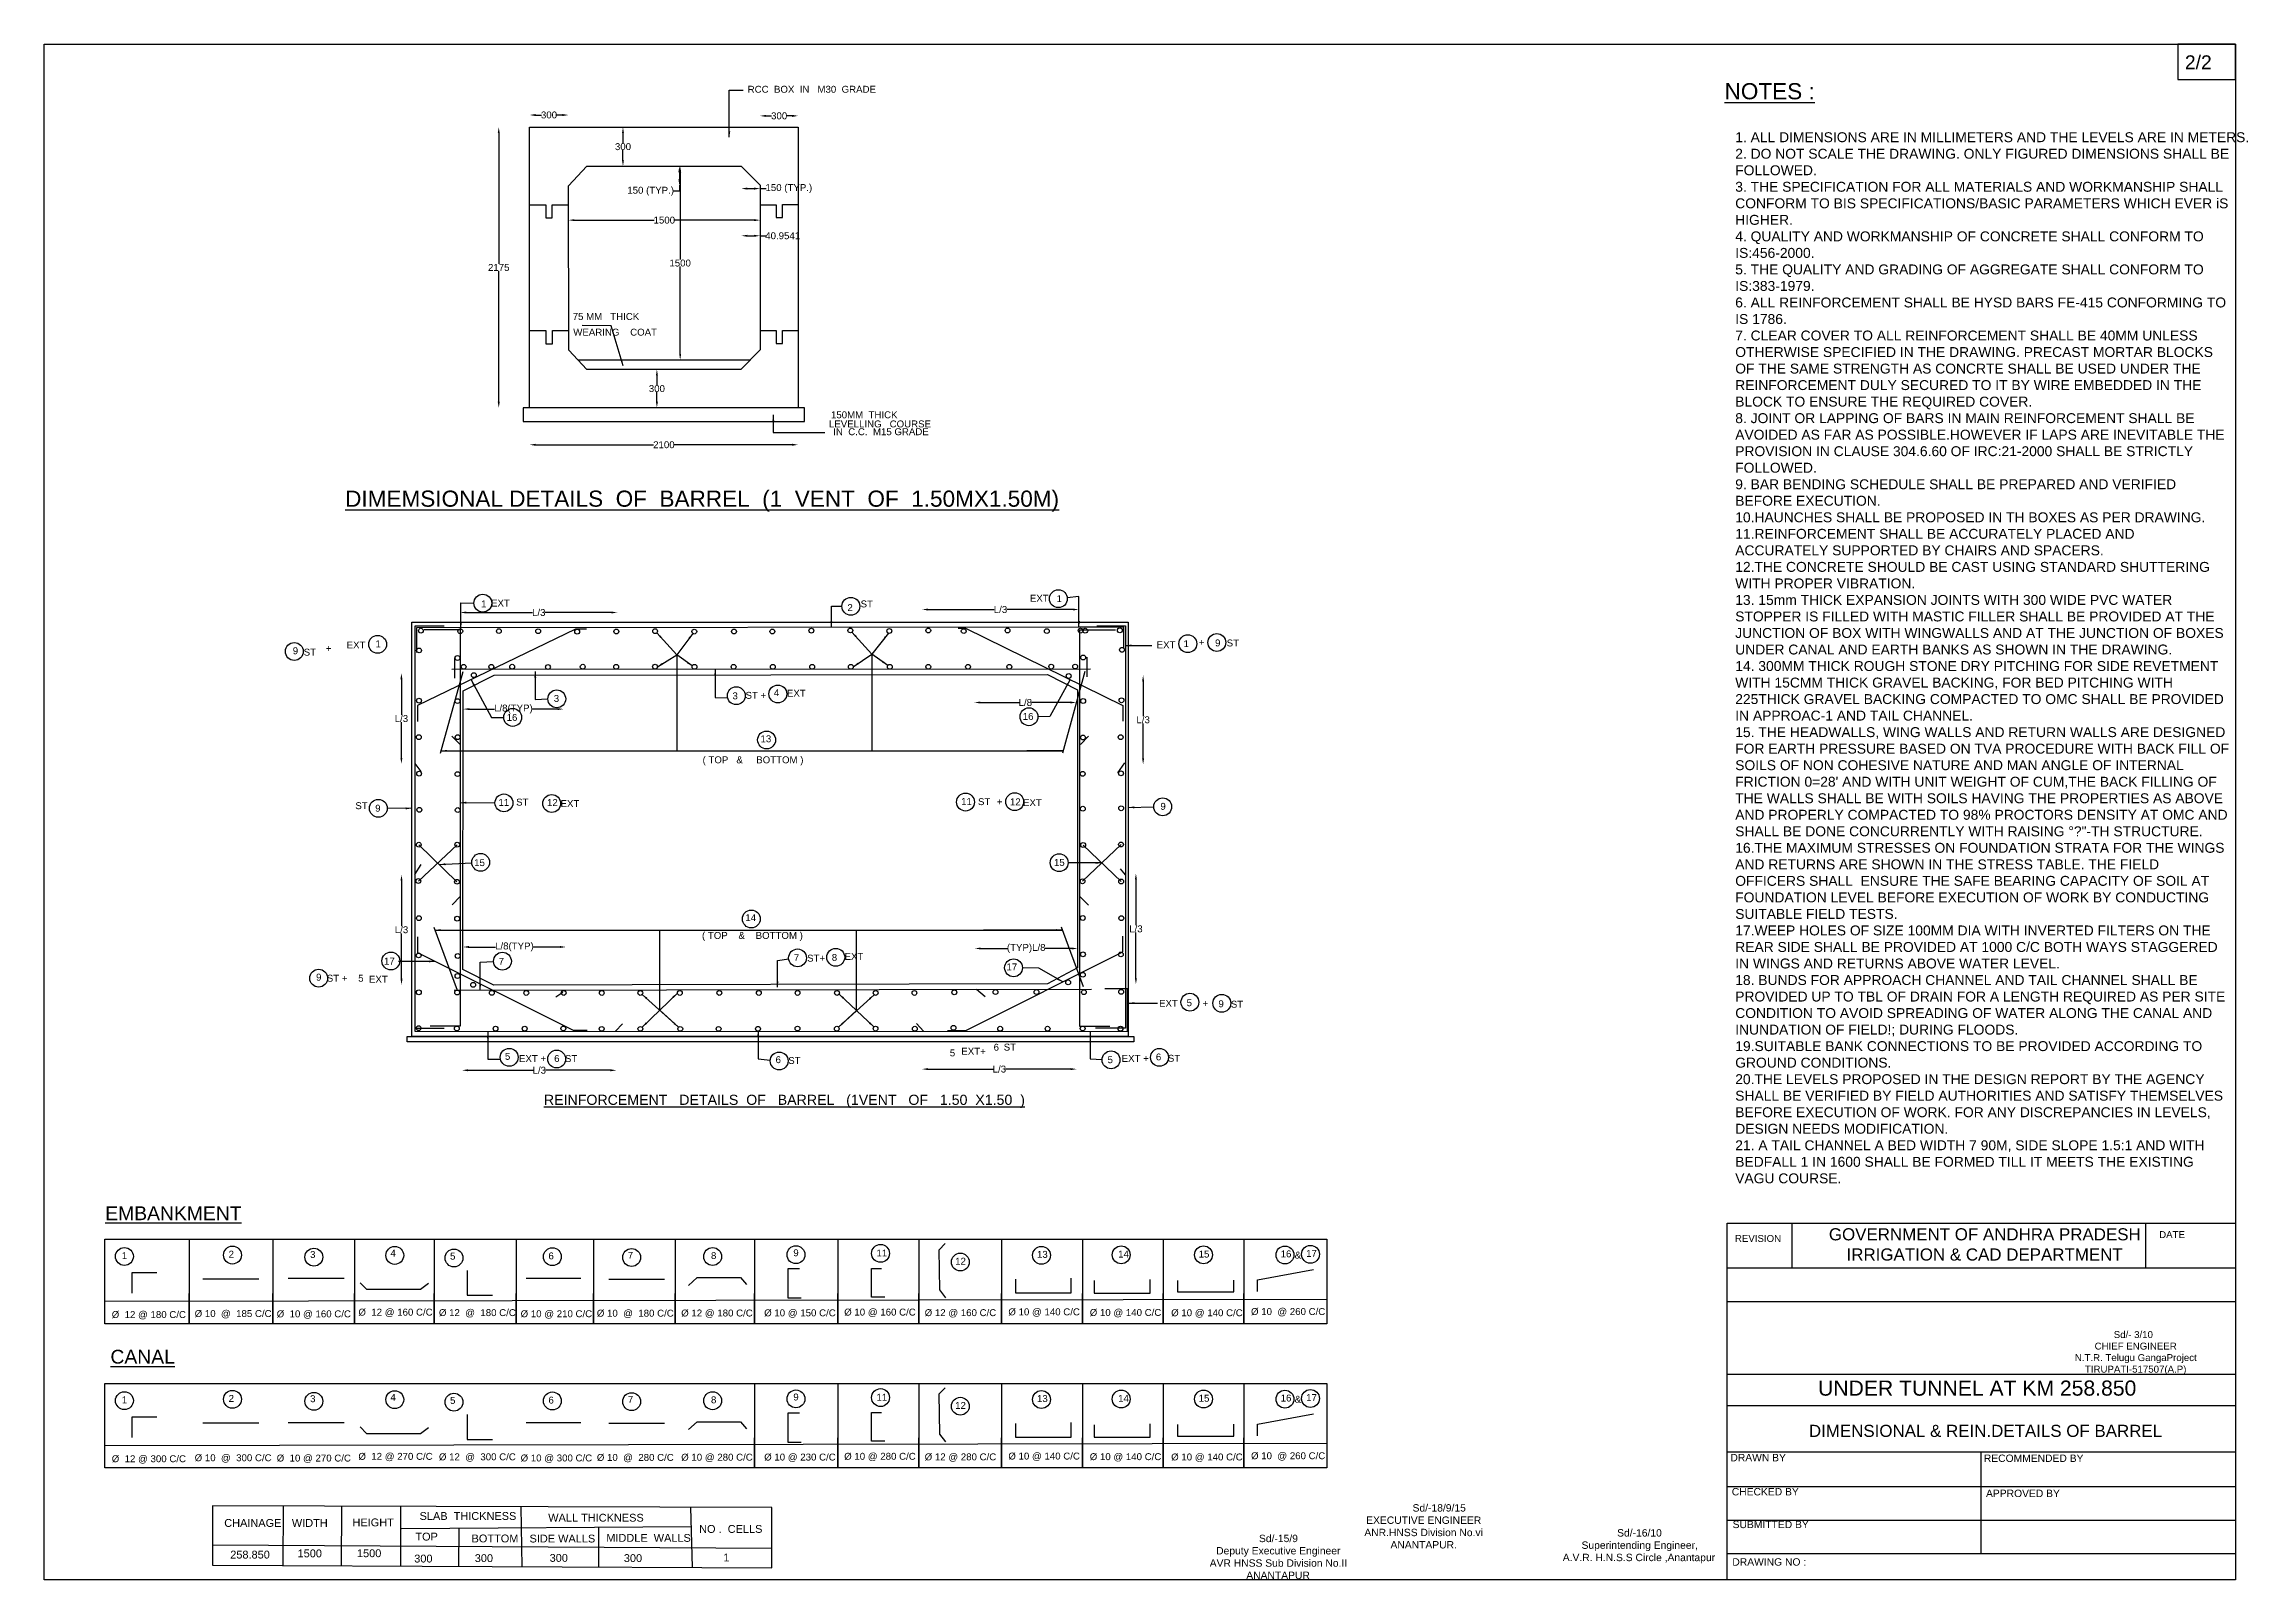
# Model space of a CAD drawing. Header units: inches. Extents: x 43114 to 47894, y -107 to 3224.
import ezdxf

# ---------------------------------------------------------------- set-up
doc = ezdxf.new("R2010")
doc.units = ezdxf.units.IN
doc.header["$MEASUREMENT"] = 0
for name, color, linetype in [('DIMENSIONS', 255, 'Continuous'), ('DRAWING', 2, 'Continuous'), ('TEXT', 1, 'Continuous')]:
    doc.layers.add(name, color=color, linetype=linetype)
doc.styles.get("Standard").update_dxf_attribs({"font": 'arial.ttf', "height": 15})
doc.dimstyles.get("Standard").update_dxf_attribs({"dimtxt": 12, "dimasz": 13, "dimexe": 0.18, "dimexo": 0.0625, "dimgap": 0.09, "dimtad": 0, "dimtih": 1, "dimtoh": 1, "dimdec": 4, "dimzin": 0, "dimdsep": 46, "dimtxsty": 'Standard', "dimcen": 0.09, "dimse1": 1, "dimse2": 1, "dimadec": 0, "dimazin": 0, "dimtfac": 1, "dimtdec": 4, "dimtofl": 0, "dimtmove": 0, "dimatfit": 3, "dimfxl": 1, "dimtolj": 1, "dimtzin": 0, "dimarcsym": 0})

msp = doc.modelspace()

# ---------------------------------------------------------------- texts
at = {"layer": 'DIMENSIONS', "color": 0}
for s, height, p in [('2/2', 30, (47757.07416, 3169.2845)), ('%%UNOTES :', 35, (46758.63782, 3103.9866)), ('REVISION', 15, (46781.14293, 625.91086)), ('DATE', 15, (47701.26795, 634.26315)), ('DRAWN BY ', 16, (46771.28092, 150.06187)), ('RECOMMENDED BY', 16, (47321.01068, 148.71592)), ('CHECKED BY ', 16, (46774.28905, 76.13229)), ('APPROVED BY ', 16, (47325.73232, 72.5678)), ('SUBMITTED BY ', 16, (46776.09393, 5.20798)), ('DRAWING NO :  ', 16, (46775.48637, -76.19984))]:
    msp.add_text(s, height=height, dxfattribs=at).set_placement(p)
at = {"layer": 'DIMENSIONS', "color": 0, "attachment_point": 1}
for s, insert, char_height, width in [('1. ALL DIMENSIONS ARE IN MILLIMETERS AND THE LEVELS ARE IN METERS.  \\P2. DO NOT SCALE THE DRAWING. ONLY FIGURED DIMENSIONS SHALL BE FOLLOWED. \\P3. THE SPECIFICATION FOR ALL MATERIALS AND WORKMANSHIP SHALL CONFORM TO BIS SPECIFICATIONS/BASIC PARAMETERS WHICH EVER iS HIGHER. \\P4. QUALITY AND WORKMANSHIP OF CONCRETE SHALL CONFORM TO IS:456-2000. \\P5. THE QUALITY AND GRADING OF AGGREGATE SHALL CONFORM TO IS:383-1979. \\P6. ALL REINFORCEMENT SHALL BE HYSD BARS FE-415 CONFORMING TO IS 1786. \\P7. CLEAR COVER TO ALL REINFORCEMENT SHALL BE 40MM UNLESS OTHERWISE SPECIFIED IN THE DRAWING. PRECAST MORTAR BLOCKS OF THE SAME STRENGTH AS CONCRTE SHALL BE USED UNDER THE REINFORCEMENT DULY SECURED TO IT BY WIRE EMBEDDED IN THE BLOCK TO ENSURE THE REQUIRED COVER. \\P8. JOINT OR LAPPING OF BARS IN MAIN REINFORCEMENT SHALL BE AVOIDED AS FAR AS POSSIBLE.HOWEVER IF LAPS ARE INEVITABLE THE PROVISION IN CLAUSE 304.6.60 OF IRC:21-2000 SHALL BE STRICTLY FOLLOWED. \\P9. BAR BENDING SCHEDULE SHALL BE PREPARED AND VERIFIED BEFORE EXECUTION. \\P10.HAUNCHES SHALL BE PROPOSED IN TH BOXES AS PER DRAWING. \\P11.REINFORCEMENT SHALL BE ACCURATELY PLACED AND ACCURATELY SUPPORTED BY CHAIRS AND SPACERS. \\P12.THE CONCRETE SHOULD BE CAST USING STANDARD SHUTTERING WITH PROPER VIBRATION. \\P13. 15mm THICK EXPANSION JOINTS WITH 300 WIDE PVC WATER STOPPER IS FILLED WITH MASTIC FILLER SHALL BE PROVIDED AT THE JUNCTION OF BOX WITH WINGWALLS AND AT THE JUNCTION OF BOXES UNDER CANAL AND EARTH BANKS AS SHOWN IN THE DRAWING. \\P14. 300MM THICK ROUGH STONE DRY PITCHING FOR SIDE REVETMENT WITH 15CMM THICK GRAVEL BACKING, FOR BED PITCHING WITH 225THICK GRAVEL BACKING COMPACTED TO OMC SHALL BE PROVIDED IN APPROAC-1 AND TAIL CHANNEL. \\P15. THE HEADWALLS, WING WALLS AND RETURN WALLS ARE DESIGNED FOR EARTH PRESSURE BASED ON TVA PROCEDURE WITH BACK FILL OF SOILS OF NON COHESIVE NATURE AND MAN ANGLE OF INTERNAL FRICTION 0=28\' AND WITH UNIT WEIGHT OF CUM,THE BACK FILLING OF THE WALLS SHALL BE WITH SOILS HAVING THE PROPERTIES AS ABOVE AND PROPERLY COMPACTED TO 98% PROCTORS DENSITY AT OMC AND SHALL BE DONE CONCURRENTLY WITH RAISING °?"-TH STRUCTURE. \\P16.THE MAXIMUM STRESSES ON FOUNDATION STRATA FOR THE WINGS AND RETURNS ARE SHOWN IN THE STRESS TABLE. THE FIELD OFFICERS SHALL  ENSURE THE SAFE BEARING CAPACITY OF SOIL AT FOUNDATION LEVEL BEFORE EXECUTION OF WORK BY CONDUCTING SUITABLE FIELD TESTS. \\P17.WEEP HOLES OF SIZE 100MM DIA WITH INVERTED FILTERS ON THE REAR SIDE SHALL BE PROVIDED AT 1000 C/C BOTH WAYS STAGGERED IN WINGS AND RETURNS ABOVE WATER LEVEL. \\P18. BUNDS FOR APPROACH CHANNEL AND TAIL CHANNEL SHALL BE PROVIDED UP TO TBL OF DRAIN FOR A LENGTH REQUIRED AS PER SITE CONDITION TO AVOID SPREADING OF WATER ALONG THE CANAL AND INUNDATION OF FIELD!; DURING FLOODS. \\P19.SUITABLE BANK CONNECTIONS TO BE PROVIDED ACCORDING TO GROUND CONDITIONS. \\P20.THE LEVELS PROPOSED IN THE DESIGN REPORT BY THE AGENCY SHALL BE VERIFIED BY FIELD AUTHORITIES AND SATISFY THEMSELVES BEFORE EXECUTION OF WORK. FOR ANY DISCREPANCIES IN LEVELS, DESIGN NEEDS MODIFICATION. \\P21. A TAIL CHANNEL A BED WIDTH 7 90M, SIDE SLOPE 1.5:1 AND WITH BEDFALL 1 IN 1600 SHALL BE FORMED TILL IT MEETS THE EXISTING VAGU COURSE. ', (46781.76483, 3032.48997), 21.5, 1069.1815432), ('\\pi1.1072;GOVERNMENT OF ANDHRA PRADESH  \\P\\pi39.456;IRRIGATION & CAD DEPARTMENT ', (46983.7819, 655.52655), 26.2519843, 673.8067791), ('                Sd/- 3/10 \\P\\pi51.699;CHIEF ENGINEER \\P\\pi8.7961;N.T.R. Telugu GangaProject  \\P\\pi30.687;TIRUPATI-517507(A.P)', (47509.61619, 432.46877), 15, 280.2252088), ('UNDER TUNNEL AT KM 258.850', (46961.43103, 325.28706), 32.8149803, 688.5249917), ('DIMENSIONAL & REIN.DETAILS OF BARREL ', (46941.53698, 229.23638), 26.2519843, 935.4207851), ('\\pi58.679;           Sd/-18/9/15\\P\\pi26.373;EXECUTIVE ENGINEER  \\P\\pi22.378;ANR.HNSS Division No.vi \\P\\pi79.11;ANANTAPUR.', (45954.92623, 57.09232), 16, 300.3422303), ('\\pi134.51;Sd/-16/10\\P\\pi57.301;Superintending Engineer, \\P\\pi16.57;A.V.R. H.N.S.S Circle ,Anantapur ', (46391.12728, 2.8951), 16, 363.8786429), ('\\pi106.44;Sd/-15/9\\P\\pi13.593;Deputy Executive Engineer \\P\\pi-0.36563;AVR HNSS Sub Division No.II \\P\\pi78.909;ANANTAPUR ', (45642.30604, -9.1952), 16, 295.3887963)]:
    msp.add_mtext(s, dxfattribs=dict(at, insert=insert, char_height=char_height, width=width))
at = {"layer": 'TEXT', "color": 0}
for s, height, p in [('RCC  BOX  IN   M30  GRADE', 15, (44639.7473, 3118.21522)), ('75 MM   THICK', 15, (44260.19542, 2625.37097)), ('WEARING    COAT', 15, (44261.43832, 2591.43063)), ('LEVELLING   COURSE', 15, (44816.09481, 2392.40003)), ('150MM  THICK', 15, (44820.39519, 2412.16289)), ('IN  C.C.  M15 GRADE', 15, (44825.28944, 2375.51383)), ('%%UDIMEMSIONAL DETAILS  OF  BARREL  (1  VENT  OF  1.50MX1.50M)', 35, (43766.61634, 2220.35919)), ('1', 15, (44061.50636, 2002.03402)), ('EXT', 15, (44083.12659, 2003.8166)), ('2', 15, (44856.13294, 1994.1613)), ('ST', 15, (44884.67034, 2001.98121)), ('EXT', 15, (45251.81419, 2014.31957)), ('1', 15, (45309.78238, 2013.48556)), ('9', 15, (43653.02824, 1900.47405)), ('ST', 15, (43676.69307, 1897.45596)), ('+', 15, (43725.03608, 1905.67401)), ('EXT ', 15, (43769.89137, 1913.02607)), ('1', 15, (43832.47098, 1915.57754)), ('EXT', 15, (45526.82723, 1913.35846)), ('1', 15, (45585.19719, 1915.85581)), ('+', 15, (45618.31874, 1918.95603)), ('9', 15, (45653.50417, 1917.50478)), ('ST', 15, (45678.79749, 1917.3382)), ('3', 15, (44606.78084, 1802.69313)), ('ST +', 15, (44635.03989, 1803.81149)), ('4', 15, (44696.66026, 1809.57916)), ('EXT', 15, (44724.87848, 1808.44001)), ('16', 15, (44116.89104, 1755.88123)), ('3', 15, (44219.13641, 1797.14802)), ('16', 15, (45236.34805, 1758.09232)), ('13', 15, (44667.56735, 1709.51269)), ('( TOP   &     BOTTOM )', 15, (44541.92976, 1663.9336)), ('ST', 15, (43788.80405, 1564.46543)), ('11', 15, (44099.16437, 1571.50368)), ('ST', 15, (44137.51435, 1572.27847)), ('12', 15, (44204.55149, 1571.34019)), ('EXT', 15, (44233.86092, 1569.02143)), ('11', 15, (45102.6877, 1573.62933)), ('ST', 15, (45139.33365, 1573.23078)), ('+', 15, (45180.48154, 1573.05047)), ('12', 15, (45208.56453, 1572.7761)), ('EXT', 15, (45236.96962, 1571.06716)), ('9', 15, (45534.97651, 1563.07854)), ('9', 15, (43831.74565, 1558.98304)), ('15', 15, (44046.41548, 1440.95121)), ('15', 15, (45304.05811, 1441.30837)), ('( TOP    &    BOTTOM )', 15, (44540.62031, 1283.06378)), ('14', 15, (44634.71744, 1321.57051)), ('7 ', 15, (44739.71019, 1234.80406)), ('ST+', 15, (44768.7175, 1233.76723)), ('8', 15, (44822.16993, 1235.39887)), ('EXT', 15, (44849.81453, 1237.50071)), ('9', 15, (43703.58583, 1192.49427)), ('ST +    5', 15, (43726.84121, 1190.28158)), ('EXT', 15, (43818.26749, 1188.14132)), ('17', 15, (43850.86995, 1227.34413)), ('7', 15, (44099.66654, 1226.98211)), ('17', 15, (45200.97648, 1214.73475)), ('EXT', 15, (45532.00882, 1135.91305)), ('5', 15, (45591.7988, 1137.11848)), ('+', 15, (45626.28831, 1135.58139)), ('9', 15, (45660.79963, 1134.84816)), ('ST', 15, (45687.70278, 1133.92312)), ('6', 15, (45173.15556, 1040.60963)), ('ST', 15, (45195.06108, 1040.88735)), ('5', 15, (44113.20648, 1020.87071)), ('EXT +   6  ST', 15, (44143.71767, 1016.08426)), ('6', 15, (44700.2266, 1013.63478)), ('ST', 15, (44727.67973, 1011.83249)), ('5', 15, (45078.15621, 1028.35556)), ('EXT+ ', 15, (45103.14658, 1031.8847)), ('5', 15, (45420.31756, 1013.56515)), ('EXT +', 15, (45450.89999, 1016.40576)), ('6', 15, (45525.10676, 1019.53036)), ('ST', 15, (45551.1182, 1016.61566)), ('%%UREINFORCEMENT   DETAILS  OF   BARREL   (1VENT   OF   1.50  X1.50  )', 22, (44197.73649, 923.11305)), ('%%UEMBANKMENT', 30, (43246.24989, 673.0465)), ('1', 15, (43282.14028, 588.63599)), ('2', 15, (43513.90543, 591.69067)), ('3', 15, (43690.63399, 591.07973)), ('4', 15, (43864.91647, 594.1344)), ('5', 15, (43994.19257, 587.44073)), ('6', 15, (44207.61219, 588.05166)), ('7', 15, (44379.76668, 589.28241)), ('8', 15, (44560.16433, 588.67147)), ('9', 15, (44738.72745, 594.78082)), ('11', 15, (44919.15469, 594.32262)), ('12', 15, (45089.8283, 576.54272)), ('13', 15, (45267.25165, 591.41249)), ('14', 15, (45443.32627, 591.94917)), ('15', 15, (45617.91182, 592.02233)), ('16', 15, (45795.788, 592.50854)), ('&', 15, (45826.2512, 589.88013)), ('17', 15, (45851.05924, 593.51593)), ('Ø 10  @  185 C/C', 15, (43440.24626, 462.98548)), ('Ø  10 @ 160 C/C', 15, (43618.19495, 462.36962)), ('Ø  12 @ 160 C/C', 15, (43795.4279, 466.0648)), ('Ø 12  @  180 C/C', 15, (43969.99634, 465.03836)), ('Ø 10 @ 210 C/C', 15, (44147.2381, 462.57491)), ('Ø 10  @  180 C/C', 15, (44312.55965, 463.80664)), ('Ø 12 @ 180 C/C', 15, (44495.54884, 464.21721)), ('Ø 10 @ 150 C/C', 15, (44675.50211, 464.52978)), ('Ø 10 @ 160 C/C', 15, (44849.07482, 466.18128)), ('Ø 12 @ 160 C/C', 15, (45023.68712, 464.94265)), ('Ø 10 @ 140 C/C', 15, (45205.17991, 466.70898)), ('Ø 10 @ 140 C/C', 15, (45381.72816, 465.38778)), ('Ø 10 @ 140 C/C', 15, (45558.27641, 464.72719)), ('Ø 10  @ 260 C/C', 15, (45731.5185, 467.36958)), ('Ø  12 @ 180 C/C', 15, (43260.357, 460.87164)), ('%%UCANAL', 30, (43257.57272, 361.95386)), ('1', 15, (43282.14028, 275.90007)), ('2', 15, (43513.90543, 278.95475)), ('3', 15, (43690.63399, 278.34381)), ('4', 15, (43864.91647, 281.39849)), ('5', 15, (43994.19257, 274.70481)), ('6', 15, (44207.61219, 275.31574)), ('7', 15, (44379.76668, 276.54649)), ('8', 15, (44560.16433, 275.93555)), ('9', 15, (44738.72745, 282.04491)), ('11', 15, (44919.15469, 281.5867)), ('13', 15, (45267.25165, 278.67658)), ('14', 15, (45443.32627, 279.21325)), ('15', 15, (45617.91182, 279.28641)), ('16', 15, (45795.788, 279.77262)), ('&', 15, (45826.2512, 277.14421)), ('17', 15, (45851.05924, 280.78001)), ('12', 15, (45089.8283, 263.8068)), ('Ø  12 @ 300 C/C', 15, (43260.357, 148.13572)), ('Ø 10  @  300 C/C', 15, (43440.24626, 150.24957)), ('Ø  10 @ 270 C/C', 15, (43618.19495, 149.6337)), ('Ø  12 @ 270 C/C', 15, (43795.4279, 153.32889)), ('Ø 12  @  300 C/C', 15, (43969.99634, 152.30245)), ('Ø 10 @ 300 C/C', 15, (44147.2381, 149.83899)), ('Ø 10  @  280 C/C', 15, (44312.55965, 151.07072)), ('Ø 10 @ 280 C/C', 15, (44495.54884, 151.48129)), ('Ø 10 @ 230 C/C', 15, (44675.50211, 151.79386)), ('Ø 10 @ 280 C/C', 15, (44849.07482, 153.44536)), ('Ø 12 @ 280 C/C', 15, (45023.68712, 152.20674)), ('Ø 10 @ 140 C/C', 15, (45205.17991, 153.97306)), ('Ø 10 @ 140 C/C', 15, (45381.72816, 152.65187)), ('Ø 10 @ 140 C/C', 15, (45558.27641, 151.99127)), ('Ø 10  @ 260 C/C', 15, (45731.5185, 154.63367)), ('CHAINAGE', 17, (43504.40488, 7.89118)), ('WIDTH', 17, (43651.04192, 7.89118)), ('HEIGHT', 17, (43782.56751, 9.00948)), ('SLAB  THICKNESS', 17, (43928.08519, 22.98824)), ('WALL THICKNESS', 17, (44207.12835, 19.2407)), ('NO .  CELLS', 17, (44534.39113, -5.10193)), ('258.850', 17, (43517.41395, -60.77461)), ('1500', 17, (43663.47539, -58.09713)), ('1500', 17, (43792.2887, -57.81343)), ('TOP', 17, (43918.94656, -21.66439)), ('BOTTOM', 17, (44040.84594, -25.76286)), ('SIDE WALLS ', 17, (44166.55407, -25.97642)), ('MIDDLE  WALLS', 17, (44333.04167, -24.50449)), ('300', 17, (43916.51298, -69.38264)), ('300', 17, (44047.7706, -68.39224)), ('300', 17, (44210.18643, -67.85338)), ('300', 17, (44371.1313, -68.3277)), ('1', 17, (44587.14875, -66.90476))]:
    msp.add_text(s, height=height, dxfattribs=at).set_placement(p)

# ---------------------------------------------------------------- blocks, each defined once
blk = doc.blocks.new('*D1')
at = {"layer": 'Defpoints', "color": 0, "transparency": 16777216}
for p in [(44166.7, 3043.6), (44099.8, 2434.9), (44166.7, 2434.9)]:
    blk.add_point(p, dxfattribs=at)
at = {"layer": 'DIMENSIONS', "color": 0, "lineweight": -2, "transparency": 16777216}
for p, q in [((44099.8, 3030.6), (44099.8, 2747)), ((44099.8, 2447.9), (44099.8, 2731.5))]:
    blk.add_line(p, q, dxfattribs=at)
at = {"layer": 'DIMENSIONS', "color": 0, "transparency": 16777216}
for points in [[(44097.6, 3030.6), (44102, 3030.6), (44099.8, 3043.6)], [(44097.6, 2447.9), (44102, 2447.9), (44099.8, 2434.9)]]:
    blk.add_solid(points, dxfattribs=at)
at = {"layer": 'DIMENSIONS', "color": 0, "transparency": 16777216, "insert": (44099.8, 2739.2), "char_height": 15, "attachment_point": 5}
blk.add_mtext('\\A1;2175', dxfattribs=at)
blk = doc.blocks.new('*D2')
at = {"layer": 'Defpoints', "color": 0, "transparency": 16777216}
for p in [(44251, 3069.9), (44166.7, 2916.9), (44251, 2916.1)]:
    blk.add_point(p, dxfattribs=at)
at = {"layer": 'DIMENSIONS', "color": 0, "lineweight": -2, "transparency": 16777216}
for p, q in [((44179.7, 3069.9), (44192.2, 3069.9)), ((44238, 3069.9), (44225.5, 3069.9))]:
    blk.add_line(p, q, dxfattribs=at)
at = {"layer": 'DIMENSIONS', "color": 0, "transparency": 16777216}
for points in [[(44179.7, 3072.1), (44179.7, 3067.7), (44166.7, 3069.9)], [(44238, 3072.1), (44238, 3067.7), (44251, 3069.9)]]:
    blk.add_solid(points, dxfattribs=at)
at = {"layer": 'DIMENSIONS', "color": 0, "transparency": 16777216, "insert": (44208.8, 3069.9), "char_height": 15, "attachment_point": 5}
blk.add_mtext('\\A1;300', dxfattribs=at)
blk = doc.blocks.new('*D3')
at = {"layer": 'Defpoints', "color": 0, "transparency": 16777216}
for p in [(44369.3, 3043.6), (44369.3, 2958.9), (44369.3, 2958.9)]:
    blk.add_point(p, dxfattribs=at)
at = {"layer": 'DIMENSIONS', "color": 0, "lineweight": -2, "transparency": 16777216}
for p, q in [((44369.3, 3030.6), (44369.3, 3009)), ((44369.3, 2971.9), (44369.3, 2993.5))]:
    blk.add_line(p, q, dxfattribs=at)
at = {"layer": 'DIMENSIONS', "color": 0, "transparency": 16777216}
for points in [[(44367.1, 3030.6), (44371.4, 3030.6), (44369.3, 3043.6)], [(44367.1, 2971.9), (44371.4, 2971.9), (44369.3, 2958.9)]]:
    blk.add_solid(points, dxfattribs=at)
at = {"layer": 'DIMENSIONS', "color": 0, "transparency": 16777216, "insert": (44369.3, 3001.2), "char_height": 15, "attachment_point": 5}
blk.add_mtext('\\A1;300', dxfattribs=at)
blk = doc.blocks.new('*D4')
at = {"layer": 'Defpoints', "color": 0, "transparency": 16777216}
for p in [(44251.1, 2841.9), (44666.8, 2841.9), (44666.8, 2841.9)]:
    blk.add_point(p, dxfattribs=at)
at = {"layer": 'DIMENSIONS', "color": 0, "lineweight": -2, "transparency": 16777216}
for p, q in [((44264.1, 2841.9), (44437.2, 2841.9)), ((44653.8, 2841.9), (44480.7, 2841.9))]:
    blk.add_line(p, q, dxfattribs=at)
at = {"layer": 'DIMENSIONS', "color": 0, "transparency": 16777216}
for points in [[(44264.1, 2844.1), (44264.1, 2839.8), (44251.1, 2841.9)], [(44653.8, 2844.1), (44653.8, 2839.8), (44666.8, 2841.9)]]:
    blk.add_solid(points, dxfattribs=at)
at = {"layer": 'DIMENSIONS', "color": 0, "transparency": 16777216, "insert": (44458.9, 2841.9), "char_height": 15, "attachment_point": 5}
blk.add_mtext('\\A1;1500', dxfattribs=at)
blk = doc.blocks.new('*D5')
at = {"layer": 'Defpoints', "color": 0, "transparency": 16777216}
for p in [(44491.6, 2917.5), (44625.8, 2958.9), (44666.8, 2917.5)]:
    blk.add_point(p, dxfattribs=at)
at = {"layer": 'DIMENSIONS', "color": 0, "lineweight": -2, "transparency": 16777216}
for p, q in [((44491.6, 2945.9), (44491.6, 2930.5)), ((44491.6, 2917.5), (44491.6, 2904.5)), ((44491.6, 2904.5), (44478.6, 2904.5))]:
    blk.add_line(p, q, dxfattribs=at)
at = {"layer": 'DIMENSIONS', "color": 0, "transparency": 16777216}
for points in [[(44489.4, 2945.9), (44493.7, 2945.9), (44491.6, 2958.9)], [(44489.4, 2930.5), (44493.7, 2930.5), (44491.6, 2917.5)]]:
    blk.add_solid(points, dxfattribs=at)
at = {"layer": 'DIMENSIONS', "color": 0, "transparency": 16777216, "insert": (44429.3, 2904.5), "char_height": 15, "attachment_point": 5}
blk.add_mtext('\\A1;150 (TYP.)', dxfattribs=at)
blk = doc.blocks.new('*D6')
at = {"layer": 'Defpoints', "color": 0, "transparency": 16777216}
for p in [(44499.5, 2958.9), (44493.3, 2538.8), (44499.4, 2538.8)]:
    blk.add_point(p, dxfattribs=at)
at = {"layer": 'DIMENSIONS', "color": 0, "lineweight": -2, "transparency": 16777216}
for p, q in [((44493.3, 2945.9), (44493.3, 2756.6)), ((44493.3, 2551.8), (44493.3, 2741.1))]:
    blk.add_line(p, q, dxfattribs=at)
at = {"layer": 'DIMENSIONS', "color": 0, "transparency": 16777216}
for points in [[(44491.2, 2945.9), (44495.5, 2945.9), (44493.3, 2958.9)], [(44491.2, 2551.8), (44495.5, 2551.8), (44493.3, 2538.8)]]:
    blk.add_solid(points, dxfattribs=at)
at = {"layer": 'DIMENSIONS', "color": 0, "transparency": 16777216, "insert": (44493.3, 2748.8), "char_height": 15, "attachment_point": 5}
blk.add_mtext('\\A1;1500', dxfattribs=at)
blk = doc.blocks.new('*D7')
at = {"layer": 'Defpoints', "color": 0, "transparency": 16777216}
for p in [(44749.2, 3068), (44666.8, 2917.5), (44749.2, 2917.5)]:
    blk.add_point(p, dxfattribs=at)
at = {"layer": 'DIMENSIONS', "color": 0, "lineweight": -2, "transparency": 16777216}
for p, q in [((44679.8, 3068), (44691.4, 3068)), ((44736.2, 3068), (44724.6, 3068))]:
    blk.add_line(p, q, dxfattribs=at)
at = {"layer": 'DIMENSIONS', "color": 0, "transparency": 16777216}
for points in [[(44679.8, 3070.2), (44679.8, 3065.8), (44666.8, 3068)], [(44736.2, 3070.2), (44736.2, 3065.8), (44749.2, 3068)]]:
    blk.add_solid(points, dxfattribs=at)
at = {"layer": 'DIMENSIONS', "color": 0, "transparency": 16777216, "insert": (44708, 3068), "char_height": 15, "attachment_point": 5}
blk.add_mtext('\\A1;300', dxfattribs=at)
blk = doc.blocks.new('*D8')
at = {"layer": 'Defpoints', "color": 0, "transparency": 16777216}
for p in [(44625.8, 2958.9), (44666.8, 2917.5), (44666.8, 2808)]:
    blk.add_point(p, dxfattribs=at)
at = {"layer": 'DIMENSIONS', "color": 0, "lineweight": -2, "transparency": 16777216}
for p, q in [((44638.8, 2808), (44653.8, 2808)), ((44666.8, 2808), (44679.8, 2808))]:
    blk.add_line(p, q, dxfattribs=at)
at = {"layer": 'DIMENSIONS', "color": 0, "transparency": 16777216}
for points in [[(44638.8, 2810.1), (44638.8, 2805.8), (44625.8, 2808)], [(44653.8, 2810.1), (44653.8, 2805.8), (44666.8, 2808)]]:
    blk.add_solid(points, dxfattribs=at)
at = {"layer": 'DIMENSIONS', "color": 0, "transparency": 16777216, "insert": (44715.7, 2808), "char_height": 15, "attachment_point": 5}
blk.add_mtext('\\A1;40.9541', dxfattribs=at)
blk = doc.blocks.new('*D9')
at = {"layer": 'Defpoints', "color": 0, "transparency": 16777216}
for p in [(44625.8, 2958.9), (44666.8, 2917.5), (44666.8, 2910.3)]:
    blk.add_point(p, dxfattribs=at)
at = {"layer": 'DIMENSIONS', "color": 0, "lineweight": -2, "transparency": 16777216}
for p, q in [((44638.8, 2910.3), (44653.8, 2910.3)), ((44666.8, 2910.3), (44679.8, 2910.3))]:
    blk.add_line(p, q, dxfattribs=at)
at = {"layer": 'DIMENSIONS', "color": 0, "transparency": 16777216}
for points in [[(44638.8, 2912.5), (44638.8, 2908.1), (44625.8, 2910.3)], [(44653.8, 2912.5), (44653.8, 2908.1), (44666.8, 2910.3)]]:
    blk.add_solid(points, dxfattribs=at)
at = {"layer": 'DIMENSIONS', "color": 0, "transparency": 16777216, "insert": (44729, 2910.3), "char_height": 15, "attachment_point": 5}
blk.add_mtext('\\A1;150 (TYP.)', dxfattribs=at)
blk = doc.blocks.new('*D10')
at = {"layer": 'Defpoints', "color": 0, "transparency": 16777216}
for p in [(44442.8, 2518.1), (44442.8, 2434.9), (44442.8, 2434.9)]:
    blk.add_point(p, dxfattribs=at)
at = {"layer": 'DIMENSIONS', "color": 0, "lineweight": -2, "transparency": 16777216}
for p, q in [((44442.8, 2505.1), (44442.8, 2484.2)), ((44442.8, 2447.9), (44442.8, 2468.7))]:
    blk.add_line(p, q, dxfattribs=at)
at = {"layer": 'DIMENSIONS', "color": 0, "transparency": 16777216}
for points in [[(44440.7, 2505.1), (44445, 2505.1), (44442.8, 2518.1)], [(44440.7, 2447.9), (44445, 2447.9), (44442.8, 2434.9)]]:
    blk.add_solid(points, dxfattribs=at)
at = {"layer": 'DIMENSIONS', "color": 0, "transparency": 16777216, "insert": (44442.8, 2476.5), "char_height": 15, "attachment_point": 5}
blk.add_mtext('\\A1;300', dxfattribs=at)
blk = doc.blocks.new('*D11')
at = {"layer": 'Defpoints', "color": 0, "transparency": 16777216}
for p in [(44166.7, 2434.9), (44749.2, 2434.9), (44749.2, 2354.7)]:
    blk.add_point(p, dxfattribs=at)
at = {"layer": 'DIMENSIONS', "color": 0, "lineweight": -2, "transparency": 16777216}
for p, q in [((44179.7, 2354.7), (44435.4, 2354.7)), ((44736.2, 2354.7), (44480.5, 2354.7))]:
    blk.add_line(p, q, dxfattribs=at)
at = {"layer": 'DIMENSIONS', "color": 0, "transparency": 16777216}
for points in [[(44179.7, 2356.9), (44179.7, 2352.6), (44166.7, 2354.7)], [(44736.2, 2356.9), (44736.2, 2352.6), (44749.2, 2354.7)]]:
    blk.add_solid(points, dxfattribs=at)
at = {"layer": 'DIMENSIONS', "color": 0, "transparency": 16777216, "insert": (44458, 2354.7), "char_height": 15, "attachment_point": 5}
blk.add_mtext('\\A1;2100', dxfattribs=at)
blk = doc.blocks.new('*D12')
at = {"layer": 'Defpoints', "color": 0, "transparency": 16777216}
for p in [(44357, 1990.9), (44357, 1970.1), (44016.3, 1955.6)]:
    blk.add_point(p, dxfattribs=at)
at = {"layer": 'DIMENSIONS', "color": 0, "lineweight": -2, "transparency": 16777216}
for p, q in [((44029.3, 1990.9), (44173.2, 1990.9)), ((44344, 1990.9), (44200, 1990.9))]:
    blk.add_line(p, q, dxfattribs=at)
at = {"layer": 'DIMENSIONS', "color": 0, "transparency": 16777216}
for points in [[(44029.3, 1993.1), (44029.3, 1988.8), (44016.3, 1990.9)], [(44344, 1993.1), (44344, 1988.8), (44357, 1990.9)]]:
    blk.add_solid(points, dxfattribs=at)
at = {"layer": 'DIMENSIONS', "color": 0, "transparency": 16777216, "insert": (44186.6, 1990.9), "char_height": 15, "attachment_point": 5}
blk.add_mtext('\\A1;L/3', dxfattribs=at)
blk = doc.blocks.new('*D13')
at = {"layer": 'Defpoints', "color": 0, "transparency": 16777216}
for p in [(43911.2, 1859.1), (43888.7, 1662.7), (43911.2, 1662.7)]:
    blk.add_point(p, dxfattribs=at)
at = {"layer": 'DIMENSIONS', "color": 0, "lineweight": -2, "transparency": 16777216}
for p, q in [((43888.7, 1846.1), (43888.7, 1768.8)), ((43888.7, 1675.7), (43888.7, 1753.1))]:
    blk.add_line(p, q, dxfattribs=at)
at = {"layer": 'DIMENSIONS', "color": 0, "transparency": 16777216}
for points in [[(43886.5, 1846.1), (43890.9, 1846.1), (43888.7, 1859.1)], [(43886.5, 1675.7), (43890.9, 1675.7), (43888.7, 1662.7)]]:
    blk.add_solid(points, dxfattribs=at)
at = {"layer": 'DIMENSIONS', "color": 0, "transparency": 16777216, "insert": (43888.7, 1760.9), "char_height": 15, "attachment_point": 5}
blk.add_mtext('\\A1;L/3', dxfattribs=at)
blk = doc.blocks.new('*D14')
at = {"layer": 'Defpoints', "color": 0, "transparency": 16777216}
for p in [(43911.2, 1422.1), (43888.9, 1183.7), (43911.2, 1183.7)]:
    blk.add_point(p, dxfattribs=at)
at = {"layer": 'DIMENSIONS', "color": 0, "lineweight": -2, "transparency": 16777216}
for p, q in [((43888.9, 1409.1), (43888.9, 1310.8)), ((43888.9, 1196.7), (43888.9, 1295.1))]:
    blk.add_line(p, q, dxfattribs=at)
at = {"layer": 'DIMENSIONS', "color": 0, "transparency": 16777216}
for points in [[(43886.7, 1409.1), (43891.1, 1409.1), (43888.9, 1422.1)], [(43886.7, 1196.7), (43891.1, 1196.7), (43888.9, 1183.7)]]:
    blk.add_solid(points, dxfattribs=at)
at = {"layer": 'DIMENSIONS', "color": 0, "transparency": 16777216, "insert": (43888.9, 1302.9), "char_height": 15, "attachment_point": 5}
blk.add_mtext('\\A1;L/3', dxfattribs=at)
blk = doc.blocks.new('*D15')
at = {"layer": 'Defpoints', "color": 0, "transparency": 16777216}
for p in [(44022, 1259.5), (44245.6, 1265.5), (44245.6, 1182.9)]:
    blk.add_point(p, dxfattribs=at)
at = {"layer": 'DIMENSIONS', "color": 0, "lineweight": -2, "transparency": 16777216}
for p, q in [((44035, 1265.5), (44092.9, 1265.5)), ((44232.6, 1265.5), (44174.6, 1265.5))]:
    blk.add_line(p, q, dxfattribs=at)
at = {"layer": 'DIMENSIONS', "color": 0, "transparency": 16777216}
for points in [[(44035, 1267.7), (44035, 1263.4), (44022, 1265.5)], [(44232.6, 1267.7), (44232.6, 1263.4), (44245.6, 1265.5)]]:
    blk.add_solid(points, dxfattribs=at)
at = {"layer": 'DIMENSIONS', "color": 0, "transparency": 16777216, "insert": (44133.8, 1265.5), "char_height": 15, "attachment_point": 5}
blk.add_mtext('\\A1;L/8(TYP)', dxfattribs=at)
blk = doc.blocks.new('*D16')
at = {"layer": 'Defpoints', "color": 0, "transparency": 16777216}
for p in [(44022.8, 1781.9), (44240.4, 1791.1), (44240.4, 1781.5)]:
    blk.add_point(p, dxfattribs=at)
at = {"layer": 'DIMENSIONS', "color": 0, "lineweight": -2, "transparency": 16777216}
for p, q in [((44035.8, 1781.5), (44090.7, 1781.5)), ((44227.4, 1781.5), (44172.5, 1781.5))]:
    blk.add_line(p, q, dxfattribs=at)
at = {"layer": 'DIMENSIONS', "color": 0, "transparency": 16777216}
for points in [[(44035.8, 1783.6), (44035.8, 1779.3), (44022.8, 1781.5)], [(44227.4, 1783.6), (44227.4, 1779.3), (44240.4, 1781.5)]]:
    blk.add_solid(points, dxfattribs=at)
at = {"layer": 'DIMENSIONS', "color": 0, "transparency": 16777216, "insert": (44131.6, 1781.5), "char_height": 15, "attachment_point": 5}
blk.add_mtext('\\A1;L/8(TYP)', dxfattribs=at)
blk = doc.blocks.new('*D17')
at = {"layer": 'Defpoints', "color": 0, "transparency": 16777216}
for p in [(45018, 1970.1), (45358.1, 1997.4), (45358.1, 1970.1)]:
    blk.add_point(p, dxfattribs=at)
at = {"layer": 'DIMENSIONS', "color": 0, "lineweight": -2, "transparency": 16777216}
for p, q in [((45031, 1997.4), (45174.7, 1997.4)), ((45345.1, 1997.4), (45201.5, 1997.4))]:
    blk.add_line(p, q, dxfattribs=at)
at = {"layer": 'DIMENSIONS', "color": 0, "transparency": 16777216}
for points in [[(45031, 1999.6), (45031, 1995.2), (45018, 1997.4)], [(45345.1, 1999.6), (45345.1, 1995.2), (45358.1, 1997.4)]]:
    blk.add_solid(points, dxfattribs=at)
at = {"layer": 'DIMENSIONS', "color": 0, "transparency": 16777216, "insert": (45188.1, 1997.4), "char_height": 15, "attachment_point": 5}
blk.add_mtext('\\A1;L/3', dxfattribs=at)
blk = doc.blocks.new('*D18')
at = {"layer": 'Defpoints', "color": 0, "transparency": 16777216}
for p in [(45131.4, 1795.8), (45131.4, 1794.8), (45352.6, 1794.8)]:
    blk.add_point(p, dxfattribs=at)
at = {"layer": 'DIMENSIONS', "color": 0, "lineweight": -2, "transparency": 16777216}
for p, q in [((45144.4, 1795.8), (45228.6, 1795.8)), ((45339.6, 1795.8), (45255.5, 1795.8))]:
    blk.add_line(p, q, dxfattribs=at)
at = {"layer": 'DIMENSIONS', "color": 0, "transparency": 16777216}
for points in [[(45144.4, 1798), (45144.4, 1793.6), (45131.4, 1795.8)], [(45339.6, 1798), (45339.6, 1793.6), (45352.6, 1795.8)]]:
    blk.add_solid(points, dxfattribs=at)
at = {"layer": 'DIMENSIONS', "color": 0, "transparency": 16777216, "insert": (45242, 1795.8), "char_height": 15, "attachment_point": 5}
blk.add_mtext('\\A1;L/8', dxfattribs=at)
blk = doc.blocks.new('*D19')
at = {"layer": 'Defpoints', "color": 0, "transparency": 16777216}
for p in [(45132.4, 1262.3), (45355.4, 1262.3), (45355.4, 1262.3)]:
    blk.add_point(p, dxfattribs=at)
at = {"layer": 'DIMENSIONS', "color": 0, "lineweight": -2, "transparency": 16777216}
for p, q in [((45145.4, 1262.3), (45203, 1262.3)), ((45342.4, 1262.3), (45284.8, 1262.3))]:
    blk.add_line(p, q, dxfattribs=at)
at = {"layer": 'DIMENSIONS', "color": 0, "transparency": 16777216}
for points in [[(45145.4, 1264.4), (45145.4, 1260.1), (45132.4, 1262.3)], [(45342.4, 1264.4), (45342.4, 1260.1), (45355.4, 1262.3)]]:
    blk.add_solid(points, dxfattribs=at)
at = {"layer": 'DIMENSIONS', "color": 0, "transparency": 16777216, "insert": (45243.9, 1262.3), "char_height": 15, "attachment_point": 5}
blk.add_mtext('\\A1;(TYP)L/8', dxfattribs=at)
blk = doc.blocks.new('*D20')
at = {"layer": 'Defpoints', "color": 0, "transparency": 16777216}
for p in [(44020.2, 1059.5), (44355.1, 1059.5), (44355.1, 998.1)]:
    blk.add_point(p, dxfattribs=at)
at = {"layer": 'DIMENSIONS', "color": 0, "lineweight": -2, "transparency": 16777216}
for p, q in [((44033.2, 998.1), (44174.3, 998.1)), ((44342.1, 998.1), (44201.1, 998.1))]:
    blk.add_line(p, q, dxfattribs=at)
at = {"layer": 'DIMENSIONS', "color": 0, "transparency": 16777216}
for points in [[(44033.2, 1000.3), (44033.2, 995.9), (44020.2, 998.1)], [(44342.1, 1000.3), (44342.1, 995.9), (44355.1, 998.1)]]:
    blk.add_solid(points, dxfattribs=at)
at = {"layer": 'DIMENSIONS', "color": 0, "transparency": 16777216, "insert": (44187.7, 998.1), "char_height": 15, "attachment_point": 5}
blk.add_mtext('\\A1;L/3', dxfattribs=at)
blk = doc.blocks.new('*D21')
at = {"layer": 'Defpoints', "color": 0, "transparency": 16777216}
for p in [(45017.9, 1059.5), (45353.5, 1059.5), (45353.5, 1000.7)]:
    blk.add_point(p, dxfattribs=at)
at = {"layer": 'DIMENSIONS', "color": 0, "lineweight": -2, "transparency": 16777216}
for p, q in [((45030.9, 1000.7), (45172.3, 1000.7)), ((45340.5, 1000.7), (45199.1, 1000.7))]:
    blk.add_line(p, q, dxfattribs=at)
at = {"layer": 'DIMENSIONS', "color": 0, "transparency": 16777216}
for points in [[(45030.9, 1002.8), (45030.9, 998.5), (45017.9, 1000.7)], [(45340.5, 1002.8), (45340.5, 998.5), (45353.5, 1000.7)]]:
    blk.add_solid(points, dxfattribs=at)
at = {"layer": 'DIMENSIONS', "color": 0, "transparency": 16777216, "insert": (45185.7, 1000.7), "char_height": 15, "attachment_point": 5}
blk.add_mtext('\\A1;L/3', dxfattribs=at)
blk = doc.blocks.new('*D22')
at = {"layer": 'Defpoints', "color": 0, "transparency": 16777216}
for p in [(45465.2, 1854.7), (45465.2, 1661.7), (45497.5, 1661.7)]:
    blk.add_point(p, dxfattribs=at)
at = {"layer": 'DIMENSIONS', "color": 0, "lineweight": -2, "transparency": 16777216}
for p, q in [((45497.5, 1841.7), (45497.5, 1766.1)), ((45497.5, 1674.7), (45497.5, 1750.4))]:
    blk.add_line(p, q, dxfattribs=at)
at = {"layer": 'DIMENSIONS', "color": 0, "transparency": 16777216}
for points in [[(45495.3, 1841.7), (45499.6, 1841.7), (45497.5, 1854.7)], [(45495.3, 1674.7), (45499.6, 1674.7), (45497.5, 1661.7)]]:
    blk.add_solid(points, dxfattribs=at)
at = {"layer": 'DIMENSIONS', "color": 0, "transparency": 16777216, "insert": (45497.5, 1758.2), "char_height": 15, "attachment_point": 5}
blk.add_mtext('\\A1;L/3', dxfattribs=at)
blk = doc.blocks.new('*D23')
at = {"layer": 'Defpoints', "color": 0, "transparency": 16777216}
for p in [(45465.2, 1424.9), (45465.2, 1184.8), (45481.8, 1184.8)]:
    blk.add_point(p, dxfattribs=at)
at = {"layer": 'DIMENSIONS', "color": 0, "lineweight": -2, "transparency": 16777216}
for p, q in [((45481.8, 1411.9), (45481.8, 1312.7)), ((45481.8, 1197.8), (45481.8, 1297))]:
    blk.add_line(p, q, dxfattribs=at)
at = {"layer": 'DIMENSIONS', "color": 0, "transparency": 16777216}
for points in [[(45479.7, 1411.9), (45484, 1411.9), (45481.8, 1424.9)], [(45479.7, 1197.8), (45484, 1197.8), (45481.8, 1184.8)]]:
    blk.add_solid(points, dxfattribs=at)
at = {"layer": 'DIMENSIONS', "color": 0, "transparency": 16777216, "insert": (45481.8, 1304.8), "char_height": 15, "attachment_point": 5}
blk.add_mtext('\\A1;L/3', dxfattribs=at)

# ---------------------------------------------------------------- dimensions: what is measured, and where the dimension line sits
at = {"layer": 'DIMENSIONS', "color": 0}
for base, p1, p2, text, picture, middle in [((44250.963, 3069.88434), (44166.71496, 2916.92875), (44250.963, 2916.11608), '300', '*D2', (44208.83898, 3069.88434)), ((44749.19615, 3068.01173), (44666.78264, 2917.53424), (44749.19615, 2917.53424), '300', '*D7', (44707.9894, 3068.01173)), ((44666.78264, 2910.30638), (44625.82856, 2958.87492), (44666.78264, 2917.53424), '150 (TYP.)', '*D9', (44729.01145, 2910.30638)), ((44666.78264, 2841.93038), (44251.08557, 2841.93038), (44666.78264, 2841.93038), '1500', '*D4', (44458.9341, 2841.93038)), ((44749.19615, 2354.73249), (44166.71496, 2434.86717), (44749.19615, 2434.86717), '2100', '*D11', (44457.95556, 2354.73249)), ((44356.96279, 1990.94022), (44016.31121, 1955.56788), (44356.96279, 1970.09707), 'L/3', '*D12', (44186.637, 1990.94022)), ((45358.1208, 1997.40431), (45018.00742, 1970.09707), (45358.1208, 1970.09707), 'L/3', '*D17', (45188.06411, 1997.40431)), ((44240.39075, 1781.47059), (44022.81568, 1781.8804), (44240.39075, 1791.0641), 'L/8(TYP)', '*D16', (44131.60322, 1781.47059)), ((45131.4332, 1795.78845), (45352.61253, 1794.77616), (45131.4332, 1794.77616), 'L/8', '*D18', (45242.02287, 1795.78845)), ((44245.56079, 1265.53063), (44021.99571, 1259.4661), (44245.56079, 1182.87584), 'L/8(TYP)', '*D15', (44133.77825, 1265.53063)), ((45355.40659, 1262.27331), (45132.39361, 1262.27331), (45355.40659, 1262.27331), '(TYP)L/8', '*D19', (45243.9001, 1262.27331)), ((44355.09475, 998.11163), (44020.23429, 1059.54431), (44355.09475, 1059.54431), 'L/3', '*D20', (44187.66452, 998.11163)), ((45353.52116, 1000.66918), (45017.89312, 1059.54431), (45353.52116, 1059.54431), 'L/3', '*D21', (45185.70714, 1000.66918))]:
    dim = msp.add_linear_dim(base=base, p1=p1, p2=p2, text=text, dimstyle='Standard', dxfattribs=at)
    dim.commit()
    dim.dimension.update_dxf_attribs({"geometry": picture, "text_midpoint": middle})
for base, p1, p2, text, picture, middle in [((44099.79214, 2434.86717), (44166.71496, 3043.59231), (44166.71496, 2434.86717), '2175', '*D1', (44099.79214, 2739.22974)), ((44369.25723, 2958.87492), (44369.25723, 3043.59231), (44369.25723, 2958.87492), '300', '*D3', (44369.25723, 3001.23361)), ((44491.57445, 2917.53424), (44625.82856, 2958.87492), (44666.78264, 2917.53424), '150 (TYP.)', '*D5', (44429.34563, 2904.53424)), ((44493.33906, 2538.77647), (44499.51429, 2958.87492), (44499.42415, 2538.77647), '1500', '*D6', (44493.33906, 2748.82569)), ((44442.8397, 2434.86717), (44442.8397, 2518.08453), (44442.8397, 2434.86717), '300', '*D10', (44442.8397, 2476.47585)), ((43888.69317, 1662.72921), (43911.20221, 1859.14791), (43911.20221, 1662.72921), 'L/3', '*D13', (43888.69317, 1760.93856)), ((45497.46695, 1661.72257), (45465.18072, 1854.72831), (45465.18072, 1661.72257), 'L/3', '*D22', (45497.46695, 1758.22544)), ((43888.89658, 1183.72664), (43911.20221, 1422.10812), (43911.20221, 1183.72664), 'L/3', '*D14', (43888.89658, 1302.91738)), ((45481.84477, 1184.75481), (45465.18072, 1424.89269), (45465.18072, 1184.75481), 'L/3', '*D23', (45481.84477, 1304.82375))]:
    dim = msp.add_linear_dim(base=base, p1=p1, p2=p2, angle=90, text=text, dimstyle='Standard', dxfattribs=at)
    dim.commit()
    dim.dimension.update_dxf_attribs({"geometry": picture, "text_midpoint": middle})
dim = msp.add_linear_dim(base=(44666.78264, 2807.97206), p1=(44625.82856, 2958.87492), p2=(44666.78264, 2917.53424), dimstyle='Standard', dxfattribs=at)
dim.commit()
dim.dimension.update_dxf_attribs({"geometry": '*D8', "text_midpoint": (44715.68949, 2807.97206)})

# ---------------------------------------------------------------- linework, layer by layer
at = {"layer": 'DIMENSIONS', "color": 0}
for points in [[(47866.9341, -107.15643), (43113.60734, -107.15643), (43113.60734, 3223.7276), (47866.9341, 3223.7276)], [(47866.9341, 3223.7276), (47741.95536, 3223.7276), (47741.95536, 3146.82525), (47866.9341, 3146.82525)], [(44166.71496, 3043.59231), (44749.19615, 3043.59231), (44749.19615, 2434.86717), (44166.71496, 2434.86717)], [(44762.88948, 2434.86717), (44153.00258, 2434.86717), (44153.00258, 2405.46856), (44762.88948, 2405.46856)], [(43911.20221, 1970.09707), (45465.18072, 1970.09707), (45465.18072, 1071.07114), (43911.20221, 1071.07114)], [(43900.82575, 1071.07114), (45477.26837, 1071.07114), (45477.26837, 1059.54431), (43900.82575, 1059.54431)], [(46764.14358, 666.67678), (47866.9341, 666.67678), (47866.9341, -107.15643), (46764.14358, -107.15643)]]:
    msp.add_lwpolyline(points, close=True, dxfattribs=at)
for points in [[(44250.963, 2916.11608), (44290.5522, 2958.87492), (44625.82856, 2958.87492), (44666.78264, 2917.53424), (44666.78264, 2560.34556), (44625.10734, 2518.08453), (44291.03702, 2518.08453), (44251.5521, 2559.56632), (44250.963, 2916.11608)], [(44166.71496, 2875.37509), (44201.7355, 2875.37509), (44201.7355, 2846.87187), (44215.99629, 2846.87187), (44215.99629, 2875.37509), (44251.03021, 2875.43297)], [(44666.78264, 2875.43297), (44701.46905, 2875.43297), (44701.46905, 2847.36574), (44715.48713, 2847.36574), (44715.48713, 2876.07278), (44749.19615, 2876.07278)], [(44166.71496, 2602.46345), (44201.71438, 2602.46345), (44201.71438, 2573.5208), (44216.64491, 2573.5208), (44216.64491, 2602.46345), (44251.48113, 2602.521)], [(44666.78264, 2602.60292), (44701.81186, 2602.60292), (44701.81186, 2574.32684), (44715.49533, 2574.32684), (44715.49533, 2602.60292), (44749.19615, 2602.60292)], [(44271.29456, 2538.82542), (44645.48159, 2538.74513)], [(43981.51404, 1961.25645), (43917.66757, 1961.25645), (43917.66757, 1083.01783), (45465.18072, 1082.19506)], [(45397.02515, 1961.79354), (45459.48228, 1961.79354), (45459.48228, 1089.44743), (45393.81161, 1089.44743)], [(45455.88394, 1913.52929), (45455.88394, 1959.39048), (45358.31889, 1959.39048), (43921.44177, 1957.83593), (43921.44177, 1904.30744)], [(44290.05481, 1954.8723), (44265.97558, 1954.8723), (43923.88284, 1788.93222), (43923.88284, 1754.42552)], [(43938.37175, 1953.89787), (44016.45403, 1953.89787), (44016.45403, 1094.07107), (43951.1508, 1094.07107)], [(45096.34321, 1956.95323), (45112.42064, 1956.95323), (45453.64158, 1789.02239), (45453.64158, 1755.61854)], [(45425.32953, 1093.42523), (45360.46645, 1093.42523), (45360.46645, 1953.65748), (45437.61013, 1953.65748)], [(45383.06484, 1868.27194), (43997.91012, 1867.39717)], [(44003.67153, 1892.87062), (44003.67153, 1848.55378)], [(44486.15812, 1898.84671), (44486.15812, 1690.98977)], [(44909.00623, 1900.48608), (44909.00623, 1690.98977)], [(45375.03714, 1894.36809), (45375.03714, 1851.48743)], [(44021.9473, 1862.30087), (43972.98367, 1685.42676)], [(44022.87766, 1821.36974), (44089.54252, 1854.98226), (45290.19299, 1856.79029), (45355.40659, 1822.98632), (45355.40659, 1220.2384), (45289.70656, 1185.52477), (44088.82379, 1182.47821), (44021.92912, 1217.04012), (44022.87766, 1821.36974)], [(45371.14874, 1862.77495), (45322.90813, 1685.80764)], [(43998.34949, 1722.63291), (44016.45403, 1704.43742)], [(45379.24803, 1722.93886), (45361.91148, 1704.77962)], [(43917.73846, 1663.39072), (43931.09381, 1645.97571)], [(45457.32548, 1664.5722), (45441.828, 1643.52122)], [(44009.82153, 1487.43843), (43925.45675, 1408.58263)], [(43926.30409, 1487.277), (44009.19297, 1407.004)], [(45449.60781, 1487.71234), (45366.11871, 1408.05864)], [(45367.51542, 1486.68007), (45449.96019, 1407.59741)], [(43917.80366, 1422.96832), (43931.83355, 1444.25924)], [(45459.12342, 1422.35258), (45448.46098, 1434.99476)], [(44016.18336, 1374.82825), (43998.41821, 1357.14913)], [(45360.79109, 1374.2556), (45379.04371, 1356.19534)], [(43958.91423, 1308.30868), (44009.46858, 1172.20034)], [(44449.19269, 1128.07149), (44449.19269, 1302.24158)], [(44876.05076, 1127.47472), (44876.05076, 1302.24158)], [(45320.0045, 1309.29703), (45367.12634, 1179.58371)], [(44291.83585, 1084.74515), (44262.06359, 1084.74515), (43924.24658, 1252.6077), (43924.24658, 1287.3292)], [(45073.47373, 1084.05736), (45112.75811, 1084.05736), (45453.56012, 1255.05708), (45453.56012, 1288.98409)], [(44002.78935, 1172.19027), (45385.66291, 1174.27544)], [(44223.65825, 1157.08607), (44238.47379, 1167.72788)], [(45135.99655, 1173.901), (45154.7514, 1158.4938)], [(45463.34929, 1082.19603), (45463.34929, 1174.55926), (45414.26986, 1174.55926)], [(45020.79192, 1082.86425), (45005.83495, 1099.62761)], [(43917.66757, 1089.78402), (43981.74393, 1089.78402)], [(44368.01401, 1098.93081), (44352.73549, 1083.19943)], [(46904.24992, 666.67678), (46904.24992, 569.98065)], [(47671.36052, 666.67678), (47671.36052, 569.98065)], [(46764.14358, 569.98065), (47866.9341, 569.98065)], [(46764.14358, 497.01082), (47866.9341, 497.01082)], [(46764.14358, 338.90952), (47866.9341, 338.90952)], [(46764.14358, 271.46771), (47866.9341, 271.46771)], [(46764.14358, 170.29786), (47866.9341, 170.29786)], [(47315.53884, -49.71723), (47315.53884, 170.29786)], [(46764.14358, 95.11683), (47866.9341, 95.11683)], [(46764.14358, 22.147), (47866.9341, 22.147)], [(46764.14358, -49.71723), (47866.9341, -49.71723)]]:
    msp.add_lwpolyline(points, dxfattribs=at)
for centre in [(43927.00112, 1908.70037), (43930.94011, 1951.46515), (44016.31121, 1950.32757), (44100.13857, 1950.6463), (44185.22421, 1950.29535), (44269.82243, 1949.452), (44354.77628, 1949.85829), (44438.92892, 1950.56705), (44523.9347, 1949.55089), (44609.97997, 1949.64411), (44693.33291, 1949.64411), (44777.92379, 1951.49979), (44862.47713, 1952.09637), (44947.06799, 1950.85926), (45031.45253, 1951.89019), (45108.32576, 1950.65381), (45203.43892, 1951.89093), (45288.64874, 1950.65381), (45361.85595, 1951.65263), (45371.96386, 1951.46381), (45446.85158, 1952.24192), (45451.58724, 1909.89751), (44010.30919, 1892.26541), (44023.59567, 1873.1341), (44083.80004, 1873.23569), (44128.86069, 1873.35339), (44206.52498, 1872.74702), (44281.9815, 1873.33841), (44354.48887, 1873.24224), (44438.81661, 1873.47551), (44524.36182, 1873.16858), (44609.18444, 1873.20827), (44694.33401, 1873.20827), (44779.59691, 1873.20827), (44863.38825, 1873.20827), (44948.1514, 1873.20827), (45031.47066, 1873.20827), (45117.71801, 1873.20827), (45207.21623, 1873.20827), (45298.16106, 1873.65244), (45349.9888, 1873.68523), (45367.29683, 1893.38862), (44045.79355, 1854.98322), (45335.99189, 1853.30502), (43926.81759, 1799.76754), (44010.24282, 1798.8253), (45367.3318, 1799.09312), (45450.67844, 1800.58716), (43926.34407, 1720.62135), (44010.60962, 1720.52991), (45366.93172, 1719.94305), (45448.66938, 1720.56398), (43927.00977, 1641.38824), (44010.39768, 1640.48803), (45366.43175, 1641.0847), (45449.40502, 1642.15268), (43927.61457, 1562.94943), (44010.8089, 1562.46512), (45366.71408, 1565.3605), (45449.90064, 1566.37151), (43926.30409, 1487.277), (44009.82153, 1487.43843), (45367.51542, 1486.68007), (45449.60781, 1487.71234), (43925.45675, 1408.58263), (44009.19297, 1407.004), (45366.11871, 1408.05864), (45449.96019, 1407.59741), (43926.61732, 1328.08561), (44009.54516, 1326.88743), (45366.50487, 1328.42754), (45450.24435, 1328.02713), (43926.01786, 1247.20818), (44010.7441, 1246.00999), (45366.95548, 1249.5909), (45449.28625, 1249.40262), (44010.24327, 1202.59967), (45366.70795, 1205.2938), (43926.41347, 1167.12228), (44009.71603, 1166.77102), (44044.33757, 1183.45594), (44084.75864, 1166.0685), (44159.46177, 1165.83184), (44240.63638, 1165.83184), (44323.24269, 1165.83184), (44406.78713, 1165.83184), (44492.68793, 1165.83184), (44578.25406, 1165.83184), (44663.94066, 1165.83184), (44747.98348, 1165.83184), (44833.45586, 1165.83184), (44917.3014, 1165.83184), (45001.35606, 1165.83184), (45087.89952, 1167.12461), (45177.31292, 1167.74404), (45266.21276, 1167.74404), (45334.86837, 1188.72528), (45369.01196, 1167.62454), (45449.83553, 1168.37766), (43925.99622, 1089.50972), (44008.997, 1088.66218), (44092.88758, 1088.32084), (44156.04917, 1088.45757), (44239.89979, 1088.63194), (44323.0649, 1087.86527), (44407.01064, 1087.86527), (44493.51503, 1087.86527), (44576.64452, 1087.86527), (44662.13894, 1088.13349), (44747.88953, 1088.58215), (44832.97199, 1088.22322), (44917.15826, 1088.49124), (45002.37061, 1088.23762), (45086.23713, 1090.09239), (45187.4766, 1088.27132), (45290.25742, 1088.27132), (45366.37099, 1088.64787), (45448.32498, 1088.45959)]:
    msp.add_circle(centre, 5.24032, dxfattribs=at)
at = {"layer": 'DRAWING', "color": 0}
for points in [[(43245.4694, 631.90316), (45896.26093, 631.90316), (45896.26093, 448.57817), (43245.43742, 448.57817), (43245.4694, 631.90316)], [(43428.59964, 631.90316), (43428.59964, 448.57817), (43428.59964, 514.08312)], [(43609.82728, 631.90316), (43609.82728, 448.57817), (43609.82728, 514.08312)], [(43786.84837, 631.90316), (43786.84837, 448.57817), (43786.84837, 514.08312)], [(43959.78749, 631.90316), (43959.78749, 448.57817), (43959.78749, 514.08312)], [(44137.56167, 631.90316), (44137.56167, 448.57817), (44137.56167, 514.08312)], [(44305.26019, 631.90316), (44305.26019, 448.57817), (44305.26019, 514.08312)], [(44482.7848, 631.90316), (44482.7848, 448.57817), (44482.7848, 514.08312)], [(44654.87061, 631.90316), (44654.87061, 448.57817), (44654.87061, 514.08312)], [(44835.0155, 631.90316), (44835.0155, 448.57817), (44835.0155, 514.08312)], [(45011.22997, 631.90316), (45011.22997, 448.57817), (45011.22997, 514.08312)], [(45069.39909, 504.88076), (45056.47777, 521.62759), (45055.02056, 609.05608), (45068.36979, 622.36021)], [(45190.06473, 631.90316), (45190.06473, 448.57817), (45190.06473, 514.08312)], [(45366.12631, 631.90316), (45366.12631, 448.57817), (45366.12631, 514.08312)], [(45541.03063, 631.90316), (45541.03063, 448.57817), (45541.03063, 514.08312)], [(45715.93496, 631.90316), (45715.93496, 448.57817), (45715.93496, 514.08312)], [(43304.35061, 514.59715), (43304.35061, 559.42465), (43358.1014, 559.42465)], [(43457.8909, 546.11648), (43579.50668, 546.11648)], [(43642.93339, 547.28875), (43764.4569, 547.28875)], [(43799.18793, 537.22629), (43813.20986, 523.45118), (43930.05941, 523.45118), (43947.11945, 536.29239)], [(44030.96224, 564.06932), (44030.96224, 510.36971), (44086.58263, 510.36971)], [(44159.02933, 547.25901), (44277.84027, 547.25901)], [(44338.60204, 545.40813), (44459.53287, 545.40813)], [(44511.71032, 531.61231), (44530.17254, 548.42262), (44624.11956, 548.42262), (44636.97301, 533.24664)], [(44752.29252, 567.21619), (44726.61995, 567.21619), (44726.61995, 504.52666), (44755.62399, 504.52666)], [(44937.19889, 506.24718), (44908.30746, 506.24718), (44908.30746, 568.45679), (44930.26882, 568.45679)], [(45220.83584, 544.96445), (45220.83584, 515.19296), (45341.58058, 515.19296), (45341.58058, 546.97728)], [(45391.33335, 542.08299), (45391.33335, 515.05355), (45512.72627, 515.05355), (45512.72627, 544.18227)], [(45572.04171, 542.29216), (45572.04171, 517.47389), (45694.01035, 517.47389), (45694.01035, 543.026)], [(45745.46105, 518.15395), (45745.46105, 543.45313), (45866.73201, 565.81352)], [(43245.44591, 497.23527), (45896.26093, 501.94519)], [(43245.4694, 319.16724), (45896.26093, 319.16724), (45896.26093, 135.84225), (43245.43742, 135.84225), (43245.4694, 319.16724)], [(44654.87061, 319.16724), (44654.87061, 135.84225), (44654.87061, 201.3472)], [(44835.0155, 319.16724), (44835.0155, 135.84225), (44835.0155, 201.3472)], [(45011.22997, 319.16724), (45011.22997, 135.84225), (45011.22997, 201.3472)], [(45069.39909, 192.14484), (45056.47777, 208.89167), (45055.02056, 296.32016), (45068.36979, 309.62429)], [(45190.06473, 319.16724), (45190.06473, 135.84225), (45190.06473, 201.3472)], [(45366.12631, 319.16724), (45366.12631, 135.84225), (45366.12631, 201.3472)], [(45541.03063, 319.16724), (45541.03063, 135.84225), (45541.03063, 201.3472)], [(45715.93496, 319.16724), (45715.93496, 135.84225), (45715.93496, 201.3472)], [(43304.35061, 201.86123), (43304.35061, 246.68873), (43358.1014, 246.68873)], [(44030.96224, 251.3334), (44030.96224, 197.6338), (44086.58263, 197.6338)], [(44752.29252, 254.48027), (44726.61995, 254.48027), (44726.61995, 191.79074), (44755.62399, 191.79074)], [(44937.19889, 193.51127), (44908.30746, 193.51127), (44908.30746, 255.72087), (44930.26882, 255.72087)], [(45745.46105, 205.41804), (45745.46105, 230.71722), (45866.73201, 253.0776)], [(43457.8909, 233.38056), (43579.50668, 233.38056)], [(43642.93339, 234.55283), (43764.4569, 234.55283)], [(43799.18793, 224.49037), (43813.20986, 210.71526), (43930.05941, 210.71526), (43947.11945, 223.55647)], [(44159.02933, 234.52309), (44277.84027, 234.52309)], [(44338.60204, 232.67221), (44459.53287, 232.67221)], [(44511.71032, 218.87639), (44530.17254, 235.6867), (44624.11956, 235.6867), (44636.97301, 220.51072)], [(45220.83584, 232.22853), (45220.83584, 202.45705), (45341.58058, 202.45705), (45341.58058, 234.24137)], [(45391.33335, 229.34707), (45391.33335, 202.31763), (45512.72627, 202.31763), (45512.72627, 231.44635)], [(45572.04171, 229.55624), (45572.04171, 204.73797), (45694.01035, 204.73797), (45694.01035, 230.29008)], [(43245.44591, 184.49935), (45896.26093, 189.20927)], [(43478.63589, 53.55119), (43478.63589, -75.10788), (44692.10754, -81.25386), (44692.10754, 50.14436), (43478.63589, 53.55119)], [(43632.14005, 53.12023), (43631.48668, -75.88204)], [(43758.94376, 52.76422), (43758.28894, -76.52427)], [(43886.67526, 52.40562), (43886.90325, -77.17567)], [(44147.65349, 51.67292), (44149.97966, -78.5081)], [(44515.73764, 50.63952), (44519.46496, -80.37946)], [(43889.00027, 4.30976), (44516.93494, 8.5531)], [(44013.209, 5.14912), (44012.78881, -77.81325)], [(44316.32898, 7.19748), (44315.89064, -79.3484)], [(43478.63589, -31.00084), (44692.10754, -38.56462)]]:
    msp.add_lwpolyline(points, dxfattribs=at)
for centre in [(44065.19745, 2011.16048), (44863.47008, 2004.37103), (45313.69888, 2020.88725), (43656.30784, 1906.47448), (43837.06561, 1921.94765), (45594.37213, 1923.27908), (45657.36481, 1925.90128), (44225.61164, 1803.59264), (44615.05051, 1810.48375), (44705.14989, 1814.31058), (44130.06576, 1763.41406), (45249.85793, 1764.85934), (44680.75683, 1714.57988), (43838.62292, 1566.31007), (44111.01102, 1578.0244), (44214.67495, 1576.73673), (45112.25521, 1579.81781), (45218.93371, 1580.64828), (45539.94121, 1569.56358), (44060.55748, 1449.126), (45315.31501, 1448.36523), (44647.63964, 1326.30437), (43865.80569, 1235.15778), (44107.79668, 1234.65188), (44747.97802, 1241.83108), (44830.76616, 1243.18697), (43709.19134, 1197.8133), (45216.46916, 1220.43932), (45598.9499, 1145.77086), (45668.0856, 1143.4095), (44122.51367, 1026.28825), (44225.43865, 1022.45479), (44708.02295, 1018.38268), (45427.90068, 1020.696), (45532.91367, 1026.07615), (43287.85768, 594.35218), (43522.1905, 597.35679), (43698.80211, 592.90727), (43874.22902, 596.64546), (44002.70664, 591.13192), (44216.09879, 593.76846), (44387.99571, 592.20901), (44563.66505, 594.18571), (44744.46088, 598.15546), (44927.91808, 601.00578), (45100.98761, 582.25973), (45276.9209, 596.80268), (45449.90645, 597.90468), (45628.49476, 597.90468), (45805.05955, 597.60276), (45860.37689, 599.10008), (43287.85768, 281.61626), (43522.1905, 284.62088), (43698.80211, 280.17136), (43874.22902, 283.90954), (44002.70664, 278.396), (44216.09879, 281.03254), (44387.99571, 279.4731), (44563.66505, 281.44979), (44744.46088, 285.41954), (44927.91808, 288.26986), (45100.98761, 269.52382), (45276.9209, 284.06677), (45449.90645, 285.16876), (45628.49476, 285.16876), (45805.05955, 284.86684), (45860.37689, 286.36416)]:
    msp.add_circle(centre, 19.37489, dxfattribs=at)

msp.set_redraw_order([(e.dxf.handle, doc.entitydb.next_handle()) for e in msp.query("TEXT MTEXT ATTDEF DIMENSION ARC_DIMENSION")])  # texts and dimensions are drawn at this point

# ---------------------------------------------------------------- leaders
at = {"layer": 'DIMENSIONS', "color": 0}
for points in [[(44599.90464, 3021.65418), (44599.90464, 3123.76671), (44630.01009, 3123.76671)], [(44369.43367, 2526.20187), (44343.46585, 2612.75482), (44280.40511, 2613.28916)], [(44695.32342, 2419.66809), (44695.32342, 2381.04885), (44807.29265, 2381.04885)], [(44017.62177, 1955.40136), (44017.62177, 2012.07611), (44045.82615, 2011.5333)], [(45358.31889, 1959.39048), (45358.31889, 2025.68861), (45332.96256, 2022.96013)], [(44821.2576, 1958.80944), (44821.2576, 2004.54078), (44844.09535, 2004.44894)], [(44442.67054, 1946.89811), (44486.15812, 1898.84671)], [(44520.80387, 1945.34865), (44486.15812, 1898.84671)], [(44865.98604, 1948.20427), (44909.00623, 1900.48608)], [(44945.00995, 1946.03999), (44909.00623, 1900.48608)], [(45459.48228, 1919.4342), (45516.0163, 1919.4342)], [(44444.05692, 1873.47551), (44486.15812, 1898.84671)], [(44519.49286, 1875.10612), (44486.15812, 1898.84671)], [(44569.21085, 1867.75796), (44569.21085, 1806.6362), (44596.21325, 1805.95118)], [(44868.62856, 1873.20827), (44909.00623, 1900.48608)], [(44943.85199, 1876.20426), (44909.00623, 1900.48608)], [(44039.81258, 1845.16665), (44083.79049, 1763.27808), (44110.69095, 1763.35713)], [(44179.00285, 1862.96109), (44179.00285, 1802.63042), (44206.23675, 1803.59264)], [(45339.25034, 1845.31968), (45294.88434, 1765.61855), (45269.23282, 1764.85934)], [(43974.52367, 1690.98977), (45324.32076, 1690.98977)], [(45324.32076, 1690.98977), (45245.35009, 1690.98977)], [(44016.45403, 1578.61401), (44091.63651, 1578.14521)], [(43911.20221, 1566.10131), (43857.99773, 1566.25434)], [(45465.18072, 1568.0727), (45520.57017, 1569.17728)], [(43970.70388, 1444.27841), (44041.21073, 1448.08225)], [(45407.86326, 1447.88549), (45334.68397, 1447.88549)], [(43961.16772, 1302.24158), (45322.97189, 1302.24158)], [(45322.56758, 1302.24158), (45151.33754, 1302.24158)], [(43961.31976, 1234.18589), (43882.4722, 1234.18589)], [(44059.6309, 1172.27598), (44059.6309, 1232.27373), (44088.44536, 1233.69642)], [(44704.34713, 1178.07955), (44704.34713, 1236.52067), (44728.74506, 1239.4902)], [(45323.11451, 1189.60512), (45271.24775, 1219.95044), (45235.84405, 1220.43932)], [(44487.44988, 1165.67782), (44410.77708, 1091.50873)], [(44411.01138, 1162.73078), (44489.63429, 1091.38674)], [(44913.83486, 1161.90195), (44836.84552, 1091.75261)], [(44838.1209, 1163.44473), (44913.35587, 1092.09717)], [(44410.77708, 1091.50873), (44449.11348, 1128.59327)], [(44489.63429, 1091.38674), (44448.88032, 1128.36772)], [(44836.84552, 1091.75261), (44875.73839, 1127.77095)], [(44913.35587, 1092.09717), (44876.05076, 1127.47472)], [(45465.18072, 1143.81414), (45528.39756, 1143.81414)], [(44076.31995, 1080.44237), (44076.31995, 1022.34774), (44103.55089, 1022.31342)], [(44662.13894, 1082.89317), (44662.13894, 1022.63723), (44688.73082, 1020.17152)], [(45382.61868, 1082.23895), (45382.61868, 1023.07286), (45408.55242, 1021.71159)]]:
    msp.add_leader(points, dimstyle='Standard', override={"dimgap": 0.09, "dimtad": 0}, dxfattribs=at)

doc.saveas('drawing.dxf')
